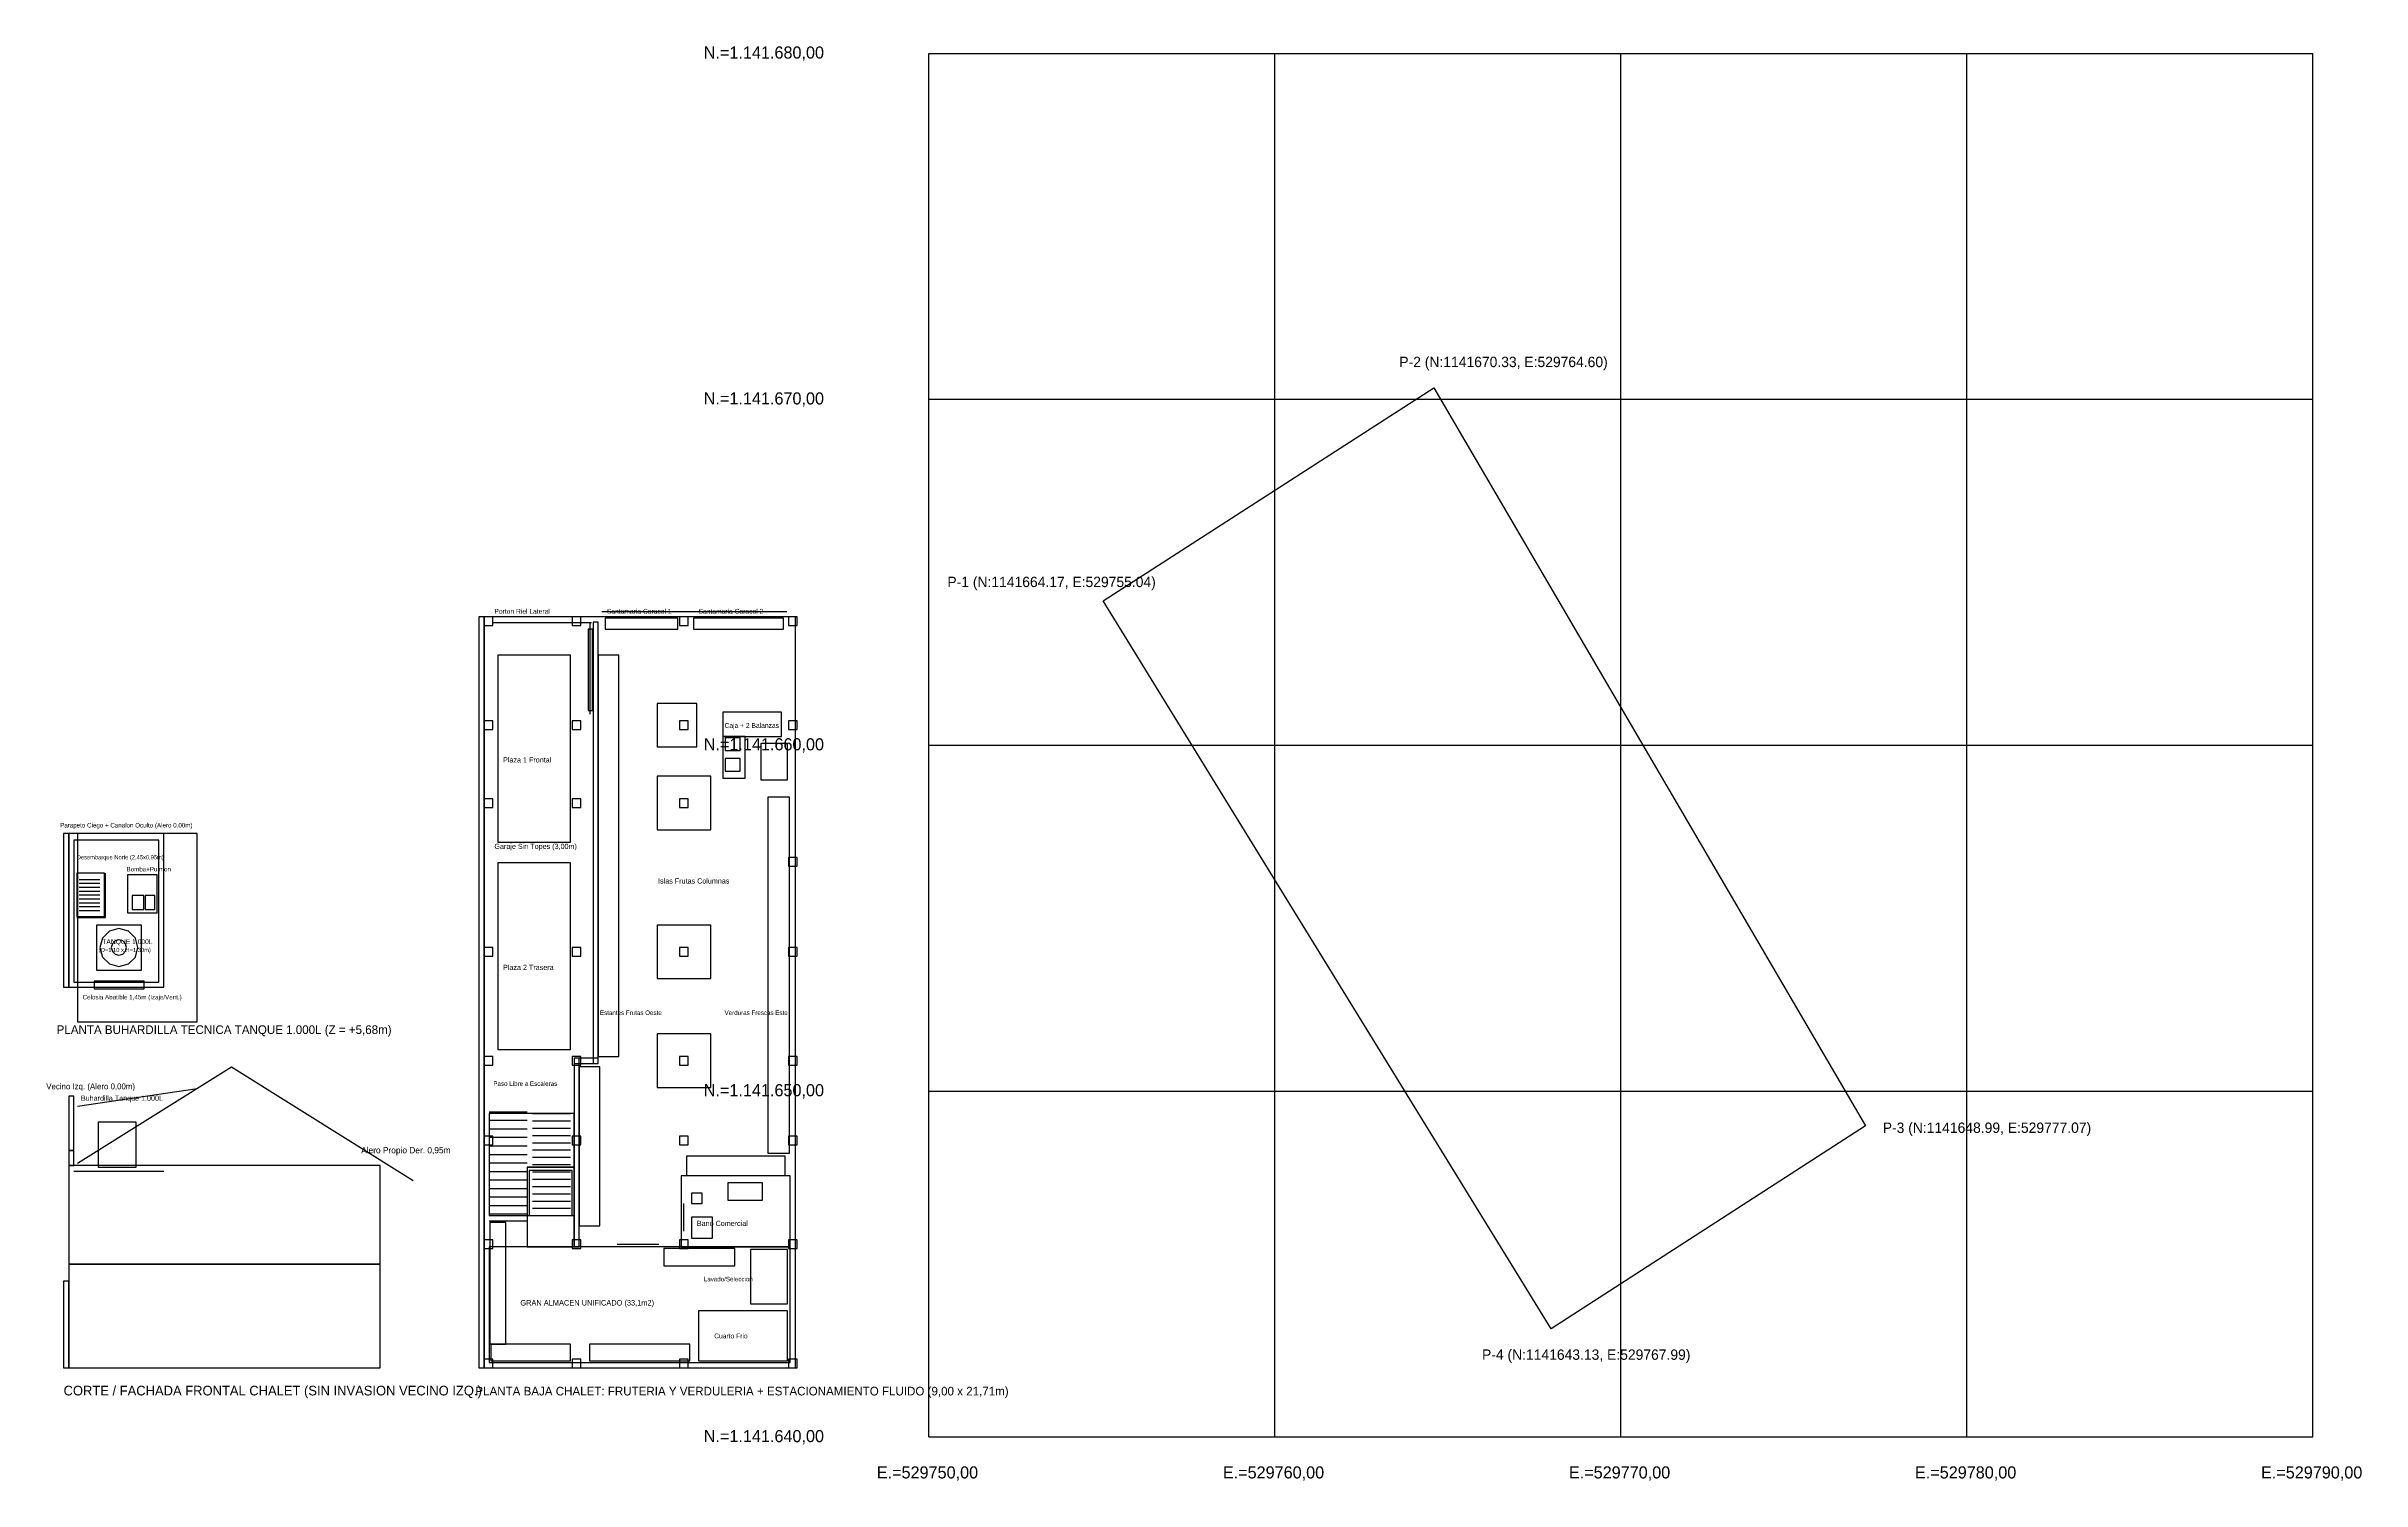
# Model space of a CAD drawing. Header units: metres. Extents: x -0.6 to 96.4, y -1.3 to 40.2.
# Drawn here: x 29.5 to 96.4, y -1.3 to 40.2 of the extents above; entities that cross this region are included whole.
import ezdxf

# ---------------------------------------------------------------- set-up
doc = ezdxf.new("R2010")
doc.units = ezdxf.units.M
for name, color, linetype in [('FACHADAS_2D', 3, 'CONTINUOUS'), ('LEVANTAMIENTO_POLIGONAL_UTM', 7, 'CONTINUOUS'), ('PLANTA_BAJA_2D', 2, 'CONTINUOUS'), ('PLANTA_TANQUE_1000L_2D', 5, 'CONTINUOUS')]:
    doc.layers.add(name, color=color, linetype=linetype)

msp = doc.modelspace()

# ---------------------------------------------------------------- linework, layer by layer
at = {"layer": 'FACHADAS_2D', "color": 9}
for p, q in [((30.4, 7.9188), (34.85, 10.6994)), ((34.85, 10.6994), (40.1, 7.4189))]:
    msp.add_line(p, q, dxfattribs=at)
at = {"layer": 'FACHADAS_2D', "color": 30}
msp.add_line((30.4, 9.56), (33.8562, 10.0784), dxfattribs=at)
at = {"layer": 'FACHADAS_2D', "color": 34}
for p, q in [((30.3, 9.85), (30.15, 9.85)), ((30.15, 9.85), (30.15, 8.28)), ((30.3, 8.28), (30.3, 9.85)), ((30.3, 8.28), (30.15, 8.28)), ((30.15, 8.28), (30.15, 7.85)), ((30.15, 8.28), (30.3, 8.28)), ((30.3, 7.85), (30.3, 8.28)), ((39.15, 7.85), (30.15, 7.85)), ((30.15, 7.85), (30.15, 5)), ((30.15, 7.85), (30.3, 7.85)), ((39.15, 5), (39.15, 7.85)), ((30.15, 5), (39.15, 5))]:
    msp.add_line(p, q, dxfattribs=at)
at = {"layer": 'FACHADAS_2D', "color": 5}
for p, q in [((32.1, 9.1), (31, 9.1)), ((31, 9.1), (31, 7.8)), ((32.1, 7.8), (32.1, 9.1)), ((31, 7.8), (32.1, 7.8))]:
    msp.add_line(p, q, dxfattribs=at)
at = {"layer": 'FACHADAS_2D', "color": 8}
for p, q in [((30.3, 7.68), (32.9, 7.68)), ((30.15, 4.5), (30, 4.5)), ((30, 4.5), (30, 2)), ((30.15, 2), (30.15, 4.5)), ((30, 2), (30.15, 2))]:
    msp.add_line(p, q, dxfattribs=at)
at = {"layer": 'FACHADAS_2D', "color": 7}
for p, q in [((39.15, 5), (30.15, 5)), ((30.15, 5), (30.15, 2)), ((39.15, 2), (39.15, 5)), ((30.15, 2), (39.15, 2))]:
    msp.add_line(p, q, dxfattribs=at)
at = {"layer": 'LEVANTAMIENTO_POLIGONAL_UTM', "color": 8}
for p, q in [((55, 0), (55, 40)), ((55, 40), (95, 40)), ((65, 0), (65, 40)), ((75, 0), (75, 40)), ((85, 0), (85, 40)), ((95, 0), (95, 40)), ((55, 30), (95, 30)), ((55, 20), (95, 20)), ((55, 10), (95, 10)), ((55, 0), (95, 0))]:
    msp.add_line(p, q, dxfattribs=at)
at = {"layer": 'LEVANTAMIENTO_POLIGONAL_UTM', "color": 1}
for p, q in [((60.04, 24.17), (69.6, 30.33)), ((69.6, 30.33), (82.07, 8.99)), ((72.99, 3.13), (60.04, 24.17)), ((82.07, 8.99), (72.99, 3.13))]:
    msp.add_line(p, q, dxfattribs=at)
at = {"layer": 'PLANTA_BAJA_2D', "color": 8}
for p, q in [((42.15, 23.71), (42, 23.71)), ((42, 23.71), (42, 2)), ((42.15, 2), (42.15, 23.71)), ((42.4, 23.55), (45.26, 23.55)), ((45.22, 20.9), (45.22, 23.55)), ((47.75, 23.67), (45.65, 23.67)), ((45.65, 23.67), (45.65, 23.35)), ((47.75, 23.35), (47.75, 23.67)), ((50.8, 23.67), (48.2, 23.67)), ((48.2, 23.67), (48.2, 23.35)), ((50.8, 23.35), (50.8, 23.67)), ((45.65, 23.35), (47.75, 23.35)), ((48.2, 23.35), (50.8, 23.35)), ((44.65, 22.6), (42.55, 22.6)), ((42.55, 22.6), (42.55, 17.2)), ((44.65, 17.2), (44.65, 22.6)), ((50.75, 20.95), (49.05, 20.95)), ((49.05, 20.95), (49.05, 20.25)), ((50.75, 20.25), (50.75, 20.95)), ((49.05, 20.25), (50.75, 20.25)), ((49.7, 20.25), (49.05, 20.25)), ((49.05, 20.25), (49.05, 19.05)), ((49.7, 19.05), (49.7, 20.25)), ((49.05, 19.05), (49.7, 19.05)), ((42.55, 17.2), (44.65, 17.2)), ((44.65, 16.6), (42.55, 16.6)), ((42.55, 16.6), (42.55, 11.2)), ((44.65, 11.2), (44.65, 16.6)), ((42.55, 11.2), (44.65, 11.2)), ((42, 2), (42.15, 2))]:
    msp.add_line(p, q, dxfattribs=at)
at = {"layer": 'PLANTA_BAJA_2D', "color": 7}
for p, q in [((51.15, 23.71), (42.15, 23.71)), ((42.15, 23.71), (42.15, 2)), ((45.45, 23.56), (45.3, 23.56)), ((45.3, 23.56), (45.3, 10.8)), ((45.45, 10.8), (45.45, 23.56)), ((51.15, 2), (51.15, 23.71)), ((44.9, 10.95), (44.75, 10.95)), ((44.75, 10.95), (44.75, 5.5)), ((45.45, 10.95), (44.75, 10.95)), ((44.75, 10.95), (44.75, 10.8)), ((44.75, 10.8), (45.45, 10.8)), ((44.9, 5.5), (44.9, 10.95)), ((45.3, 10.8), (45.45, 10.8)), ((45.45, 10.8), (45.45, 10.95)), ((44.75, 9.35), (42.3, 9.35)), ((42.3, 9.35), (42.3, 6.4)), ((43.55, 9.35), (44.65, 9.35)), ((43.55, 9.1393), (44.65, 9.1393)), ((43.55, 8.9286), (44.65, 8.9286)), ((43.55, 8.7179), (44.65, 8.7179)), ((44.75, 6.4), (44.75, 9.35)), ((43.55, 8.5071), (44.65, 8.5071)), ((43.55, 8.2964), (44.65, 8.2964)), ((43.55, 8.0857), (44.65, 8.0857)), ((43.4, 7.8), (44.75, 7.8)), ((44.75, 7.8), (43.4, 7.8)), ((43.4, 7.8), (43.4, 5.5)), ((43.55, 7.875), (44.65, 7.875)), ((43.55, 7.6643), (44.65, 7.6643)), ((43.55, 7.4536), (44.65, 7.4536)), ((44.75, 5.5), (44.75, 7.8)), ((51, 7.55), (47.85, 7.55)), ((47.85, 7.55), (47.85, 5.5)), ((51, 5.5), (51, 7.55)), ((43.55, 7.2429), (44.65, 7.2429)), ((43.55, 7.0321), (44.65, 7.0321)), ((43.55, 6.8214), (44.65, 6.8214)), ((48.45, 7.05), (48.15, 7.05)), ((48.15, 7.05), (48.15, 6.75)), ((48.15, 6.75), (48.45, 6.75)), ((48.45, 6.75), (48.45, 7.05)), ((42.3, 6.4), (44.75, 6.4)), ((42.3, 6.25), (43.4, 6.25)), ((43.55, 6.6107), (44.65, 6.6107)), ((43.55, 6.4), (44.65, 6.4)), ((48.75, 6.35), (48.15, 6.35)), ((48.15, 6.35), (48.15, 5.75)), ((48.75, 5.75), (48.75, 6.35)), ((51, 5.5), (42.3, 5.5)), ((42.3, 5.5), (42.3, 2.15)), ((43.4, 5.5), (44.75, 5.5)), ((44.75, 5.5), (44.9, 5.5)), ((47.85, 5.5), (51, 5.5)), ((48.15, 5.75), (48.75, 5.75)), ((50.92, 5.42), (49.85, 5.42)), ((49.85, 5.42), (49.85, 3.85)), ((50.92, 3.85), (50.92, 5.42)), ((51, 2.15), (51, 5.5)), ((49.85, 3.85), (50.92, 3.85)), ((42.3, 2.15), (51, 2.15)), ((42.15, 2), (51.15, 2))]:
    msp.add_line(p, q, dxfattribs=at)
at = {"layer": 'PLANTA_BAJA_2D', "color": 1}
for p, q in [((42.4, 23.71), (42.15, 23.71)), ((42.15, 23.71), (42.15, 23.46)), ((42.15, 23.46), (42.4, 23.46)), ((42.4, 23.46), (42.4, 23.71)), ((44.95, 23.71), (44.7, 23.71)), ((44.7, 23.71), (44.7, 23.46)), ((44.7, 23.46), (44.95, 23.46)), ((44.95, 23.46), (44.95, 23.71)), ((48.05, 23.71), (47.8, 23.71)), ((47.8, 23.71), (47.8, 23.46)), ((47.8, 23.46), (48.05, 23.46)), ((48.05, 23.46), (48.05, 23.71)), ((51.2, 23.71), (50.95, 23.71)), ((50.95, 23.71), (50.95, 23.46)), ((50.95, 23.46), (51.2, 23.46)), ((51.2, 23.46), (51.2, 23.71)), ((42.4, 20.7), (42.15, 20.7)), ((42.15, 20.7), (42.15, 20.45)), ((42.15, 20.45), (42.4, 20.45)), ((42.4, 20.45), (42.4, 20.7)), ((44.95, 20.7), (44.7, 20.7)), ((44.7, 20.7), (44.7, 20.45)), ((44.7, 20.45), (44.95, 20.45)), ((44.95, 20.45), (44.95, 20.7)), ((48.05, 20.7), (47.8, 20.7)), ((47.8, 20.7), (47.8, 20.45)), ((47.8, 20.45), (48.05, 20.45)), ((48.05, 20.45), (48.05, 20.7)), ((51.2, 20.7), (50.95, 20.7)), ((50.95, 20.7), (50.95, 20.45)), ((50.95, 20.45), (51.2, 20.45)), ((51.2, 20.45), (51.2, 20.7)), ((42.4, 18.45), (42.15, 18.45)), ((42.15, 18.45), (42.15, 18.2)), ((42.15, 18.2), (42.4, 18.2)), ((42.4, 18.2), (42.4, 18.45)), ((44.95, 18.45), (44.7, 18.45)), ((44.7, 18.45), (44.7, 18.2)), ((44.7, 18.2), (44.95, 18.2)), ((44.95, 18.2), (44.95, 18.45)), ((48.05, 18.45), (47.8, 18.45)), ((47.8, 18.45), (47.8, 18.2)), ((47.8, 18.2), (48.05, 18.2)), ((48.05, 18.2), (48.05, 18.45)), ((51.2, 16.75), (50.95, 16.75)), ((50.95, 16.75), (50.95, 16.5)), ((51.2, 16.5), (51.2, 16.75)), ((50.95, 16.5), (51.2, 16.5)), ((42.4, 14.15), (42.15, 14.15)), ((42.15, 14.15), (42.15, 13.9)), ((42.4, 13.9), (42.4, 14.15)), ((44.95, 14.15), (44.7, 14.15)), ((44.7, 14.15), (44.7, 13.9)), ((44.95, 13.9), (44.95, 14.15)), ((48.05, 14.15), (47.8, 14.15)), ((47.8, 14.15), (47.8, 13.9)), ((48.05, 13.9), (48.05, 14.15)), ((51.2, 14.15), (50.95, 14.15)), ((50.95, 14.15), (50.95, 13.9)), ((51.2, 13.9), (51.2, 14.15)), ((42.15, 13.9), (42.4, 13.9)), ((44.7, 13.9), (44.95, 13.9)), ((47.8, 13.9), (48.05, 13.9)), ((50.95, 13.9), (51.2, 13.9)), ((42.4, 11), (42.15, 11)), ((42.15, 11), (42.15, 10.75)), ((42.15, 10.75), (42.4, 10.75)), ((42.4, 10.75), (42.4, 11)), ((44.95, 11), (44.7, 11)), ((44.7, 11), (44.7, 10.75)), ((44.7, 10.75), (44.95, 10.75)), ((44.95, 10.75), (44.95, 11)), ((48.05, 11), (47.8, 11)), ((47.8, 11), (47.8, 10.75)), ((47.8, 10.75), (48.05, 10.75)), ((48.05, 10.75), (48.05, 11)), ((51.2, 11), (50.95, 11)), ((50.95, 11), (50.95, 10.75)), ((50.95, 10.75), (51.2, 10.75)), ((51.2, 10.75), (51.2, 11)), ((42.4, 8.7), (42.15, 8.7)), ((42.15, 8.7), (42.15, 8.45)), ((42.4, 8.45), (42.4, 8.7)), ((44.95, 8.7), (44.7, 8.7)), ((44.7, 8.7), (44.7, 8.45)), ((44.95, 8.45), (44.95, 8.7)), ((48.05, 8.7), (47.8, 8.7)), ((47.8, 8.7), (47.8, 8.45)), ((48.05, 8.45), (48.05, 8.7)), ((51.2, 8.7), (50.95, 8.7)), ((50.95, 8.7), (50.95, 8.45)), ((51.2, 8.45), (51.2, 8.7)), ((42.15, 8.45), (42.4, 8.45)), ((44.7, 8.45), (44.95, 8.45)), ((47.8, 8.45), (48.05, 8.45)), ((50.95, 8.45), (51.2, 8.45)), ((42.4, 5.7), (42.15, 5.7)), ((42.15, 5.7), (42.15, 5.45)), ((42.15, 5.45), (42.4, 5.45)), ((42.4, 5.45), (42.4, 5.7)), ((44.95, 5.7), (44.7, 5.7)), ((44.7, 5.7), (44.7, 5.45)), ((44.7, 5.45), (44.95, 5.45)), ((44.95, 5.45), (44.95, 5.7)), ((48.05, 5.7), (47.8, 5.7)), ((47.8, 5.7), (47.8, 5.45)), ((47.8, 5.45), (48.05, 5.45)), ((48.05, 5.45), (48.05, 5.7)), ((51.2, 5.7), (50.95, 5.7)), ((50.95, 5.7), (50.95, 5.45)), ((50.95, 5.45), (51.2, 5.45)), ((51.2, 5.45), (51.2, 5.7)), ((42.4, 2.25), (42.15, 2.25)), ((42.15, 2.25), (42.15, 2)), ((42.4, 2), (42.4, 2.25)), ((44.95, 2.25), (44.7, 2.25)), ((44.7, 2.25), (44.7, 2)), ((44.95, 2), (44.95, 2.25)), ((48.05, 2.25), (47.8, 2.25)), ((47.8, 2.25), (47.8, 2)), ((48.05, 2), (48.05, 2.25)), ((51.2, 2.25), (50.95, 2.25)), ((50.95, 2.25), (50.95, 2)), ((51.2, 2), (51.2, 2.25)), ((42.15, 2), (42.4, 2)), ((44.7, 2), (44.95, 2)), ((47.8, 2), (48.05, 2)), ((50.95, 2), (51.2, 2))]:
    msp.add_line(p, q, dxfattribs=at)
at = {"layer": 'PLANTA_BAJA_2D', "color": 30}
for p, q in [((45.55, 23.86), (50.9, 23.86)), ((48.3, 21.2), (47.15, 21.2)), ((47.15, 21.2), (47.15, 19.95)), ((48.3, 19.95), (48.3, 21.2)), ((47.15, 19.95), (48.3, 19.95)), ((48.7, 19.1), (47.15, 19.1)), ((47.15, 19.1), (47.15, 17.55)), ((48.7, 17.55), (48.7, 19.1)), ((47.15, 17.55), (48.7, 17.55)), ((48.7, 14.8), (47.15, 14.8)), ((47.15, 14.8), (47.15, 13.25)), ((48.7, 13.25), (48.7, 14.8)), ((47.15, 13.25), (48.7, 13.25)), ((48.7, 11.65), (47.15, 11.65)), ((47.15, 11.65), (47.15, 10.1)), ((48.7, 10.1), (48.7, 11.65)), ((47.15, 10.1), (48.7, 10.1))]:
    msp.add_line(p, q, dxfattribs=at)
at = {"layer": 'PLANTA_BAJA_2D', "color": 34}
for p, q in [((45.28, 23.35), (45.16, 23.35)), ((45.16, 23.35), (45.16, 21)), ((45.28, 21), (45.28, 23.35)), ((46.05, 22.6), (45.45, 22.6)), ((45.45, 22.6), (45.45, 11)), ((46.05, 11), (46.05, 22.6)), ((45.16, 21), (45.28, 21)), ((50.92, 20.05), (50.15, 20.05)), ((50.15, 20.05), (50.15, 19)), ((50.92, 19), (50.92, 20.05)), ((50.15, 19), (50.92, 19)), ((45.45, 11), (46.05, 11)), ((45.5, 10.7), (44.9, 10.7)), ((44.9, 10.7), (44.9, 6.1)), ((45.5, 6.1), (45.5, 10.7)), ((50.85, 8.12), (48, 8.12)), ((48, 8.12), (48, 7.56)), ((50.85, 7.56), (50.85, 8.12)), ((44.7, 7.7), (43.45, 7.7)), ((43.45, 7.7), (43.45, 6.4)), ((44.7, 6.4), (44.7, 7.7)), ((48, 7.56), (50.85, 7.56)), ((47.92, 5.95), (47.92, 6.75)), ((50.2, 7.35), (49.2, 7.35)), ((49.2, 7.35), (49.2, 6.85)), ((49.2, 6.85), (50.2, 6.85)), ((50.2, 6.85), (50.2, 7.35)), ((42.78, 6.2), (42.32, 6.2)), ((42.32, 6.2), (42.32, 2.68)), ((42.78, 2.68), (42.78, 6.2)), ((43.45, 6.4), (44.7, 6.4)), ((44.9, 6.1), (45.5, 6.1)), ((46, 5.57), (47.2, 5.57)), ((49.4, 5.45), (47.35, 5.45)), ((47.35, 5.45), (47.35, 4.95)), ((49.4, 4.95), (49.4, 5.45)), ((47.35, 4.95), (49.4, 4.95)), ((42.32, 2.68), (42.78, 2.68)), ((44.65, 2.68), (42.35, 2.68)), ((42.35, 2.68), (42.35, 2.2)), ((44.65, 2.2), (44.65, 2.68)), ((48.1, 2.68), (45.2, 2.68)), ((45.2, 2.68), (45.2, 2.2)), ((48.1, 2.2), (48.1, 2.68)), ((42.35, 2.2), (44.65, 2.2)), ((45.2, 2.2), (48.1, 2.2))]:
    msp.add_line(p, q, dxfattribs=at)
at = {"layer": 'PLANTA_BAJA_2D', "color": 3}
for p, q in [((49.55, 20.21), (49.12, 20.21)), ((49.12, 20.21), (49.12, 19.85)), ((49.55, 19.85), (49.55, 20.21)), ((49.12, 19.85), (49.55, 19.85)), ((49.55, 19.61), (49.12, 19.61)), ((49.12, 19.61), (49.12, 19.25)), ((49.55, 19.25), (49.55, 19.61)), ((49.12, 19.25), (49.55, 19.25)), ((50.98, 18.5), (50.35, 18.5)), ((50.35, 18.5), (50.35, 8.2)), ((50.98, 8.2), (50.98, 18.5)), ((42.3, 9.4), (43.4, 9.4)), ((42.3, 9.1542), (43.4, 9.1542)), ((42.3, 8.9083), (43.4, 8.9083)), ((42.3, 8.6625), (43.4, 8.6625)), ((42.3, 8.4167), (43.4, 8.4167)), ((42.3, 8.1708), (43.4, 8.1708)), ((50.35, 8.2), (50.98, 8.2)), ((42.3, 7.925), (43.4, 7.925)), ((42.3, 7.6792), (43.4, 7.6792)), ((42.3, 7.4333), (43.4, 7.4333)), ((42.3, 7.1875), (43.4, 7.1875)), ((42.3, 6.9417), (43.4, 6.9417)), ((42.3, 6.6958), (43.4, 6.6958)), ((42.3, 6.45), (43.4, 6.45))]:
    msp.add_line(p, q, dxfattribs=at)
at = {"layer": 'PLANTA_BAJA_2D', "color": 5}
for p, q in [((50.92, 3.65), (48.35, 3.65)), ((48.35, 3.65), (48.35, 2.2)), ((50.92, 2.2), (50.92, 3.65)), ((48.35, 2.2), (50.92, 2.2))]:
    msp.add_line(p, q, dxfattribs=at)
at = {"layer": 'PLANTA_TANQUE_1000L_2D', "color": 8}
for p, q in [((30.15, 17.45), (30, 17.45)), ((30, 17.45), (30, 13)), ((30.15, 13), (30.15, 17.45)), ((32.7, 16.25), (31.85, 16.25)), ((31.85, 16.25), (31.85, 15.15)), ((32.7, 15.15), (32.7, 16.25)), ((32.25, 14.8), (30.95, 14.8)), ((30.95, 14.8), (30.95, 13.5)), ((31.85, 15.15), (32.7, 15.15)), ((32.25, 13.5), (32.25, 14.8)), ((30.95, 13.5), (32.25, 13.5)), ((30, 13), (30.15, 13))]:
    msp.add_line(p, q, dxfattribs=at)
at = {"layer": 'PLANTA_TANQUE_1000L_2D', "color": 34}
for p, q in [((32.9, 17.45), (30.15, 17.45)), ((30.15, 17.45), (30.15, 13)), ((32.9, 13), (32.9, 17.45)), ((30.15, 13), (32.9, 13))]:
    msp.add_line(p, q, dxfattribs=at)
at = {"layer": 'PLANTA_TANQUE_1000L_2D', "color": 9}
for p, q in [((33.8562, 17.45), (30.4, 17.45)), ((30.4, 17.45), (30.4, 12)), ((33.8562, 12), (33.8562, 17.45)), ((30.4, 12), (33.8562, 12))]:
    msp.add_line(p, q, dxfattribs=at)
at = {"layer": 'PLANTA_TANQUE_1000L_2D', "color": 6}
for p, q in [((32.75, 17.25), (30.3, 17.25)), ((30.3, 17.25), (30.3, 13.15)), ((32.75, 13.15), (32.75, 17.25)), ((30.3, 13.15), (32.75, 13.15))]:
    msp.add_line(p, q, dxfattribs=at)
at = {"layer": 'PLANTA_TANQUE_1000L_2D', "color": 30}
for p, q in [((31.18, 16.3), (30.38, 16.3)), ((30.38, 16.3), (30.38, 15.05)), ((30.45, 16.118), (31.05, 16.118)), ((31.18, 15.05), (31.18, 16.3)), ((30.45, 16.006), (31.05, 16.006)), ((30.45, 15.894), (31.05, 15.894)), ((30.45, 15.782), (31.05, 15.782)), ((30.45, 15.67), (31.05, 15.67)), ((30.45, 15.558), (31.05, 15.558)), ((30.45, 15.446), (31.05, 15.446)), ((30.38, 15.05), (31.18, 15.05)), ((30.45, 15.334), (31.05, 15.334)), ((30.45, 15.222), (31.05, 15.222)), ((32.33, 13.18), (30.88, 13.18)), ((30.88, 13.18), (30.88, 12.96)), ((30.88, 12.96), (32.33, 12.96)), ((32.33, 12.96), (32.33, 13.18))]:
    msp.add_line(p, q, dxfattribs=at)
at = {"layer": 'PLANTA_TANQUE_1000L_2D', "color": 1}
for p, q in [((31.21, 15.02), (31.21, 16.3)), ((32.64, 15.65), (32.36, 15.65)), ((32.36, 15.65), (32.36, 15.25)), ((32.64, 15.25), (32.64, 15.65)), ((30.38, 15.02), (31.21, 15.02)), ((32.36, 15.25), (32.64, 15.25))]:
    msp.add_line(p, q, dxfattribs=at)
at = {"layer": 'PLANTA_TANQUE_1000L_2D', "color": 5}
for p, q in [((32.32, 15.65), (31.98, 15.65)), ((31.98, 15.65), (31.98, 15.25)), ((32.32, 15.25), (32.32, 15.65)), ((31.98, 15.25), (32.32, 15.25)), ((31.1237, 14.425), (31.05, 14.15)), ((31.05, 14.15), (31.1237, 13.875)), ((31.325, 14.6263), (31.1237, 14.425)), ((31.6, 14.7), (31.325, 14.6263)), ((31.875, 14.6263), (31.6, 14.7)), ((32.0763, 14.425), (31.875, 14.6263)), ((32.15, 14.15), (32.0763, 14.425)), ((32.0763, 13.875), (32.15, 14.15)), ((31.1237, 13.875), (31.325, 13.6737)), ((31.325, 13.6737), (31.6, 13.6)), ((31.6, 13.6), (31.875, 13.6737)), ((31.875, 13.6737), (32.0763, 13.875))]:
    msp.add_line(p, q, dxfattribs=at)
at = {"layer": 'PLANTA_TANQUE_1000L_2D', "color": 7}
for p, q in [((31.4095, 14.26), (31.38, 14.15)), ((31.38, 14.15), (31.4095, 14.04)), ((31.49, 14.3405), (31.4095, 14.26)), ((31.6, 14.37), (31.49, 14.3405)), ((31.71, 14.3405), (31.6, 14.37)), ((31.7905, 14.26), (31.71, 14.3405)), ((31.82, 14.15), (31.7905, 14.26)), ((31.7905, 14.04), (31.82, 14.15)), ((31.4095, 14.04), (31.49, 13.9595)), ((31.49, 13.9595), (31.6, 13.93)), ((31.6, 13.93), (31.71, 13.9595)), ((31.71, 13.9595), (31.7905, 14.04))]:
    msp.add_line(p, q, dxfattribs=at)

# ---------------------------------------------------------------- texts
at = {"layer": 'FACHADAS_2D', "color": 1}
msp.add_text('Vecino Izq. (Alero 0,00m)', height=0.17, dxfattribs=at).set_placement((29.5, 10.05))
at = {"layer": 'FACHADAS_2D', "color": 5}
msp.add_text('Buhardilla Tanque 1.000L', height=0.15, dxfattribs=at).set_placement((30.5, 9.72))
at = {"layer": 'FACHADAS_2D', "color": 3}
msp.add_text('Alero Propio Der. 0,95m', height=0.18, dxfattribs=at).set_placement((38.6, 8.2))
at = {"layer": 'FACHADAS_2D', "color": 2}
msp.add_text('CORTE / FACHADA FRONTAL CHALET (SIN INVASION VECINO IZQ.)', height=0.28, dxfattribs=at).set_placement((30, 1.2))
at = {"layer": 'LEVANTAMIENTO_POLIGONAL_UTM', "color": 7}
for s, p in [('N.=1.141.680,00', (48.5, 39.85)), ('N.=1.141.670,00', (48.5, 29.85)), ('N.=1.141.660,00', (48.5, 19.85)), ('N.=1.141.650,00', (48.5, 9.85)), ('N.=1.141.640,00', (48.5, -0.15)), ('E.=529750,00', (53.5, -1.2)), ('E.=529760,00', (63.5, -1.2)), ('E.=529770,00', (73.5, -1.2)), ('E.=529780,00', (83.5, -1.2)), ('E.=529790,00', (93.5, -1.2))]:
    msp.add_text(s, height=0.35, dxfattribs=at).set_placement(p)
at = {"layer": 'LEVANTAMIENTO_POLIGONAL_UTM', "color": 1}
for s, p in [('P-2 (N:1141670.33, E:529764.60)', (68.6, 30.93)), ('P-1 (N:1141664.17, E:529755.04)', (55.54, 24.57)), ('P-3 (N:1141648.99, E:529777.07)', (82.57, 8.79)), ('P-4 (N:1141643.13, E:529767.99)', (70.99, 2.23))]:
    msp.add_text(s, height=0.3, dxfattribs=at).set_placement(p)
at = {"layer": 'PLANTA_BAJA_2D', "color": 2}
for s, height, p in [('Porton Riel Lateral', 0.14, (42.45, 23.8)), ('Santamaria Caracol 1', 0.14, (45.7, 23.8)), ('Santamaria Caracol 2', 0.14, (48.35, 23.8)), ('Caja + 2 Balanzas', 0.14, (49.1, 20.5)), ('Plaza 1 Frontal', 0.15, (42.7, 19.5)), ('Garaje Sin Topes (3,00m)', 0.15, (42.45, 17)), ('Islas Frutas Columnas', 0.15, (47.18, 16)), ('Plaza 2 Trasera', 0.15, (42.7, 13.5)), ('Estantes Frutas Oeste', 0.13, (45.5, 12.2)), ('Verduras Frescas Este', 0.13, (49.1, 12.2)), ('Bano Comercial', 0.15, (48.3, 6.1)), ('GRAN ALMACEN UNIFICADO (33,1m2)', 0.16, (43.2, 3.8)), ('PLANTA BAJA CHALET: FRUTERIA Y VERDULERIA + ESTACIONAMIENTO FLUIDO (9,00 x 21,71m)', 0.25, (41.9, 1.2))]:
    msp.add_text(s, height=height, dxfattribs=at).set_placement(p)
at = {"layer": 'PLANTA_BAJA_2D', "color": 3}
msp.add_text('Paso Libre a Escaleras', height=0.13, dxfattribs=at).set_placement((42.42, 10.15))
at = {"layer": 'PLANTA_BAJA_2D', "color": 7}
msp.add_text('Lavado/Seleccion', height=0.13, dxfattribs=at).set_placement((48.5, 4.5))
at = {"layer": 'PLANTA_BAJA_2D', "color": 5}
msp.add_text('Cuarto Frio', height=0.14, dxfattribs=at).set_placement((48.8, 2.85))
at = {"layer": 'PLANTA_TANQUE_1000L_2D', "color": 1}
msp.add_text('Parapeto Ciego + Canalon Oculto (Alero 0,00m)', height=0.13, dxfattribs=at).set_placement((29.9, 17.62))
at = {"layer": 'PLANTA_TANQUE_1000L_2D', "color": 3}
msp.add_text('Desembarque Norte (2,45x0,95m)', height=0.12, dxfattribs=at).set_placement((30.38, 16.7))
at = {"layer": 'PLANTA_TANQUE_1000L_2D', "color": 2}
for s, height, p in [('Bomba+Pulmon', 0.13, (31.82, 16.35)), ('(D=1,10 x H=1,30m)', 0.12, (31.02, 14.02))]:
    msp.add_text(s, height=height, dxfattribs=at).set_placement(p)
at = {"layer": 'PLANTA_TANQUE_1000L_2D', "color": 5}
for s, height, p in [('TANQUE 1.000L', 0.14, (31.12, 14.25)), ('PLANTA BUHARDILLA TECNICA TANQUE 1.000L (Z = +5,68m)', 0.25, (29.8, 11.65))]:
    msp.add_text(s, height=height, dxfattribs=at).set_placement(p)
at = {"layer": 'PLANTA_TANQUE_1000L_2D', "color": 30}
msp.add_text('Celosia Abatible 1,45m (Izaje/Vent.)', height=0.13, dxfattribs=at).set_placement((30.55, 12.65))

doc.saveas('drawing.dxf')
